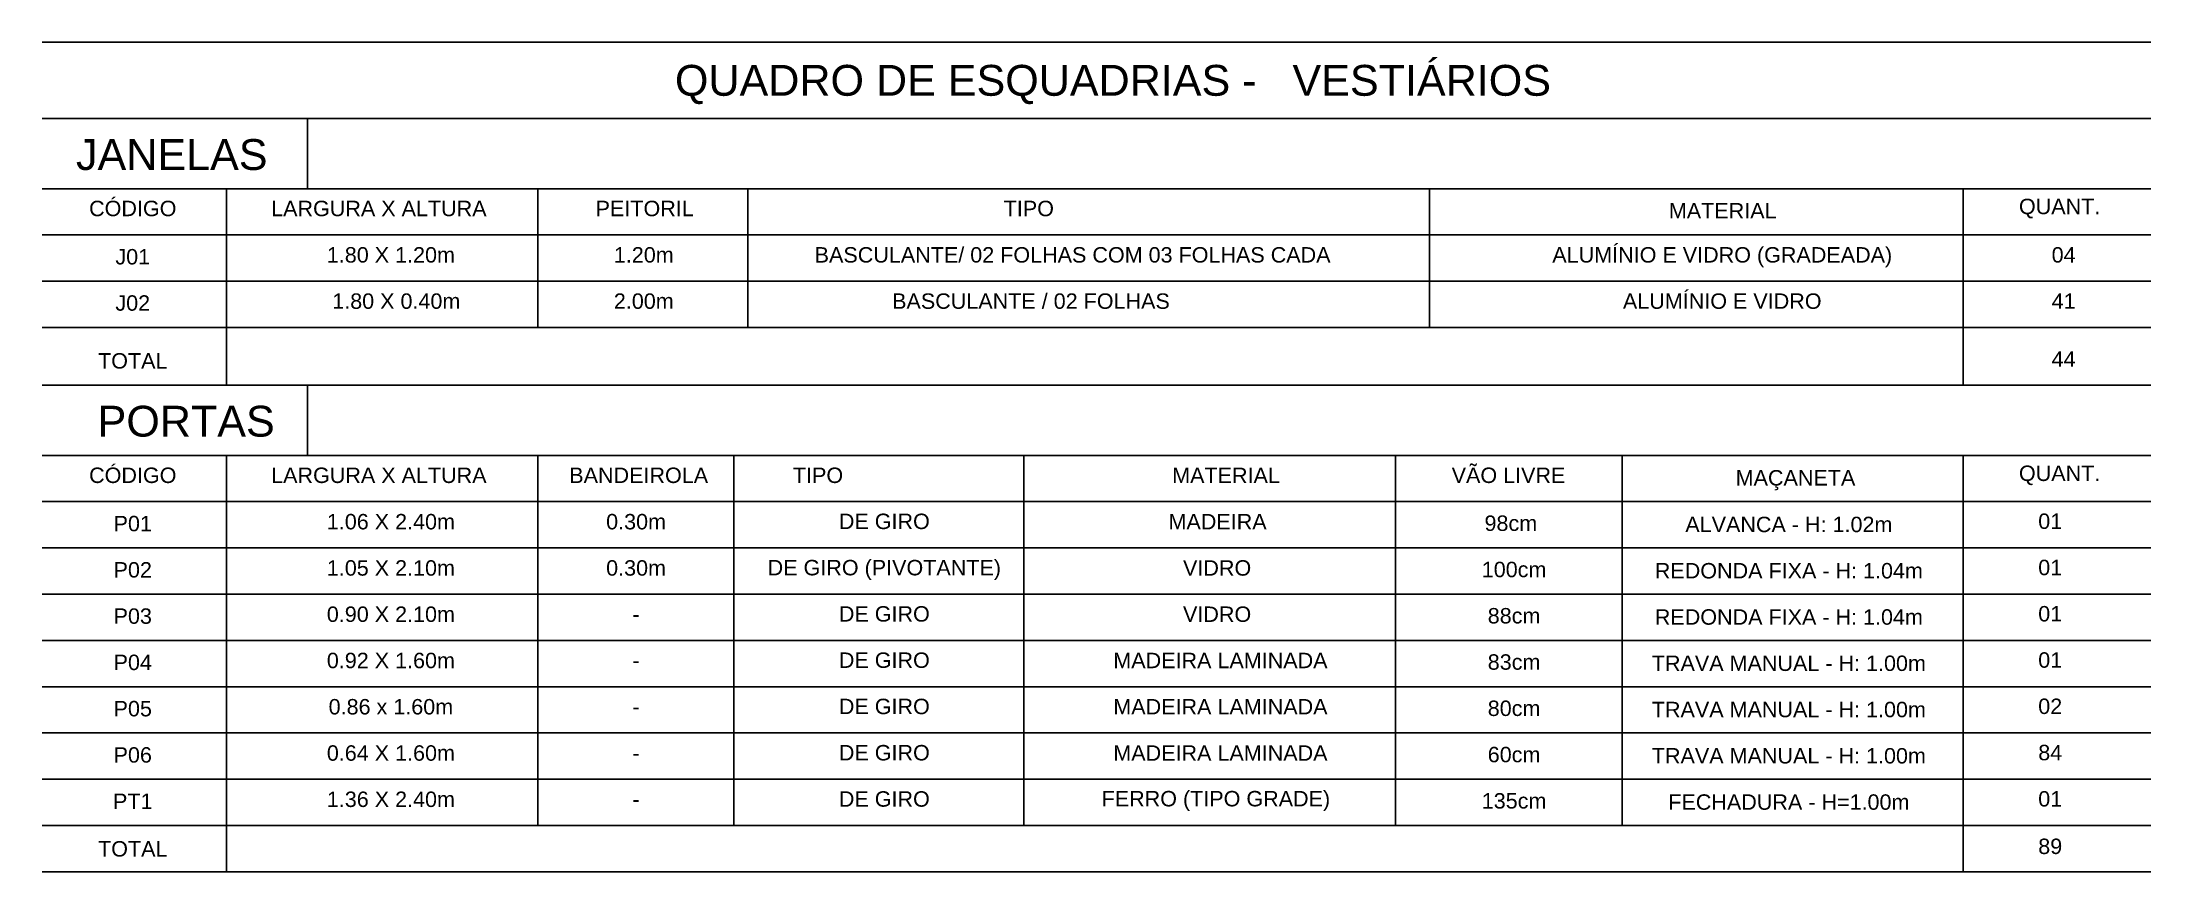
# Model space of a CAD drawing. Header units: metres. Extents: x 2304 to 3408, y 318 to 588.
# Drawn here: x 2401.09 to 2414.76, y 391.7 to 397.08 of the extents above; entities that cross this region are included whole.
import ezdxf
from ezdxf.enums import TextEntityAlignment as Align

# ---------------------------------------------------------------- set-up
doc = ezdxf.new("R2010")
doc.units = ezdxf.units.M
doc.header["$LTSCALE"] = 5.5
doc.header["$MEASUREMENT"] = 0
for name, color, linetype in [('PENA 0.15', 7, 'Continuous'), ('PENA 01', 1, 'Continuous'), ('PENA 02', 2, 'Continuous')]:
    doc.layers.add(name, color=color, linetype=linetype)
doc.styles.add('Luana', font='arial.ttf')

msp = doc.modelspace()

# ---------------------------------------------------------------- texts
at = {"layer": 'PENA 01', "style": 'Luana'}
for s, p in [('BASCULANTE/ 02 FOLHAS COM 03 FOLHAS CADA', (2407.77, 395.649)), ('ALUMÍNIO E VIDRO (GRADEADA)', (2411.983, 395.649)), ('1.80 X 1.20m', (2403.349, 395.649)), ('1.20m', (2404.989, 395.649)), ('04', (2414.197, 395.649)), ('1.80 X 0.40m', (2403.384, 395.349)), ('2.00m', (2404.989, 395.349)), ('BASCULANTE / 02 FOLHAS', (2407.5, 395.349)), ('ALUMÍNIO E VIDRO', (2411.983, 395.349)), ('41', (2414.197, 395.349)), ('1.06 X 2.40m', (2403.349, 393.919)), ('0.30m', (2404.939, 393.919)), ('DE GIRO', (2406.549, 393.921)), ('98cm', (2410.612, 393.909)), ('ALVANCA - H: 1.02m', (2412.415, 393.901)), ('01', (2414.11, 393.922)), ('1.05 X 2.10m', (2403.349, 393.619)), ('0.30m', (2404.939, 393.619)), ('DE GIRO (PIVOTANTE)', (2406.549, 393.621)), ('100cm', (2410.633, 393.609)), ('REDONDA FIXA - H: 1.04m', (2412.415, 393.601)), ('01', (2414.11, 393.622)), ('0.90 X 2.10m', (2403.349, 393.319)), ('-', (2404.939, 393.319)), ('DE GIRO', (2406.549, 393.321)), ('88cm', (2410.633, 393.309)), ('REDONDA FIXA - H: 1.04m', (2412.415, 393.301)), ('01', (2414.11, 393.322)), ('0.92 X 1.60m', (2403.349, 393.019)), ('-', (2404.939, 393.019)), ('DE GIRO', (2406.549, 393.021)), ('83cm', (2410.633, 393.009)), ('TRAVA MANUAL - H: 1.00m', (2412.415, 393.001)), ('01', (2414.11, 393.022)), ('0.86 x 1.60m', (2403.349, 392.719)), ('-', (2404.939, 392.719)), ('DE GIRO', (2406.549, 392.721)), ('80cm', (2410.633, 392.709)), ('TRAVA MANUAL - H: 1.00m', (2412.415, 392.701)), ('02', (2414.11, 392.722)), ('0.64 X 1.60m', (2403.349, 392.419)), ('DE GIRO', (2406.549, 392.421)), ('60cm', (2410.633, 392.409)), ('TRAVA MANUAL - H: 1.00m', (2412.415, 392.401)), ('84', (2414.11, 392.422)), ('-', (2404.939, 392.419)), ('1.36 X 2.40m', (2403.349, 392.119)), ('DE GIRO', (2406.549, 392.121)), ('135cm', (2410.633, 392.109)), ('FECHADURA - H=1.00m', (2412.415, 392.101)), ('01', (2414.11, 392.122)), ('-', (2404.939, 392.119))]:
    msp.add_text(s, height=0.1, dxfattribs=at).set_placement(p, align=Align.CENTER)
for s, p in [('MADEIRA', (2408.392, 393.919)), ('VIDRO', (2408.486, 393.619)), ('VIDRO', (2408.486, 393.319)), ('MADEIRA LAMINADA', (2408.034, 393.019)), ('MADEIRA LAMINADA', (2408.034, 392.719)), ('MADEIRA LAMINADA', (2408.034, 392.419)), ('FERRO (TIPO GRADE)', (2407.958, 392.123))]:
    msp.add_text(s, height=0.1, dxfattribs=at).set_placement(p)
at = {"layer": 'PENA 02', "style": 'Luana'}
msp.add_text('44', height=0.1, dxfattribs=at).set_placement((2414.197, 394.974), align=Align.CENTER)
at = {"layer": 'PENA 02', "ltscale": 0.05, "style": 'Luana'}
msp.add_text('89', height=0.1, dxfattribs=at).set_placement((2414.11, 391.814), align=Align.CENTER)
for s, insert, char_height, width, attachment_point in [('QUADRO DE ESQUADRIAS -   VESTIÁRIOS', (2405.191, 396.803), 0.2, 8.16528, 4), ('JANELAS', (2401.307, 396.348), 0.2, 3.51166, 4), ('CÓDIGO', (2401.675, 395.999), 0.1, 1.934, 5), ('LARGURA X ALTURA', (2403.271, 395.999), 0.1, 1.934, 5), ('PEITORIL', (2404.995, 395.999), 0.1, 1.934, 5), ('TIPO', (2407.486, 395.999), 0.1, 1.934, 5), ('MATERIAL', (2411.986, 395.985), 0.1, 1.934, 5), ('QUANT.', (2414.171, 395.999), 0.1, 1.934, 5), ('J01', (2401.675, 395.686), 0.1, 1.934, 5), ('J02', (2401.675, 395.386), 0.1, 1.934, 5), ('TOTAL', (2401.675, 395.011), 0.1, 1.934, 5), ('PORTAS', (2401.447, 394.619), 0.2, 3.51166, 4), ('CÓDIGO', (2401.675, 394.269), 0.1, 1.934, 5), ('LARGURA X ALTURA', (2403.271, 394.269), 0.1, 1.934, 5), ('BANDEIROLA', (2404.956, 394.269), 0.1, 1.934, 5), ('TIPO', (2406.119, 394.269), 0.1, 1.934, 5), ('MATERIAL', (2408.765, 394.269), 0.1, 1.934, 5), ('VÃO LIVRE', (2410.597, 394.269), 0.1, 1.934, 5), ('MAÇANETA', (2412.458, 394.238), 0.1, 1.934, 5), ('QUANT.', (2414.171, 394.269), 0.1, 1.934, 5), ('P01', (2401.675, 393.956), 0.1, 1.934, 5), ('P02', (2401.675, 393.656), 0.1, 1.934, 5), ('P03', (2401.675, 393.356), 0.1, 1.934, 5), ('P04', (2401.675, 393.056), 0.1, 1.934, 5), ('P05', (2401.675, 392.756), 0.1, 1.934, 5), ('P06', (2401.675, 392.456), 0.1, 1.934, 5), ('PT1', (2401.675, 392.156), 0.1, 1.934, 5), ('TOTAL', (2401.675, 391.847), 0.1, 1.934, 5)]:
    msp.add_mtext(s, dxfattribs=dict(at, insert=insert, char_height=char_height, width=width, attachment_point=attachment_point))

# ---------------------------------------------------------------- linework, layer by layer
at = {"layer": 'PENA 0.15', "ltscale": 0.01}
for p, q in [((2401.088, 396.583), (2414.762, 396.583)), ((2401.088, 396.128), (2414.762, 396.128)), ((2404.303, 396.128), (2404.303, 395.228)), ((2405.664, 396.128), (2405.664, 395.228)), ((2410.084, 396.128), (2410.084, 395.228)), ((2413.546, 396.128), (2413.546, 394.853)), ((2401.088, 395.828), (2414.762, 395.828)), ((2401.088, 395.528), (2414.762, 395.528)), ((2401.088, 395.228), (2414.762, 395.228)), ((2401.088, 395.228), (2414.762, 395.228)), ((2401.088, 394.853), (2414.762, 394.853)), ((2402.808, 394.399), (2402.808, 394.853)), ((2401.088, 394.399), (2414.762, 394.399)), ((2404.303, 394.399), (2404.303, 391.999)), ((2405.574, 394.399), (2405.574, 391.999)), ((2407.453, 394.399), (2407.453, 391.999)), ((2409.864, 394.399), (2409.864, 391.999)), ((2411.333, 394.399), (2411.333, 391.999)), ((2413.546, 394.399), (2413.546, 391.699)), ((2401.088, 394.099), (2414.762, 394.099)), ((2401.088, 393.799), (2414.762, 393.799)), ((2401.088, 393.499), (2414.762, 393.499)), ((2401.088, 393.499), (2414.762, 393.499)), ((2401.088, 393.199), (2414.762, 393.199)), ((2401.088, 392.899), (2414.762, 392.899)), ((2401.088, 392.599), (2414.762, 392.599)), ((2401.088, 392.299), (2414.762, 392.299)), ((2401.088, 391.999), (2414.762, 391.999)), ((2401.088, 391.999), (2414.762, 391.999)), ((2401.088, 391.999), (2414.762, 391.999)), ((2401.088, 391.999), (2414.762, 391.999)), ((2401.088, 391.999), (2414.762, 391.999)), ((2401.088, 391.999), (2414.762, 391.999)), ((2401.088, 391.699), (2414.762, 391.699)), ((2401.088, 391.699), (2414.762, 391.699)), ((2401.088, 391.699), (2414.762, 391.699))]:
    msp.add_line(p, q, dxfattribs=at)
at = {"layer": 'PENA 0.15'}
for p, q in [((2402.808, 396.128), (2402.808, 396.583)), ((2402.283, 396.128), (2402.283, 394.853)), ((2402.283, 394.399), (2402.283, 391.699))]:
    msp.add_line(p, q, dxfattribs=at)
at = {"layer": 'PENA 02'}
msp.add_line((2401.088, 397.078), (2414.762, 397.078), dxfattribs=at)

msp.set_redraw_order([(e.dxf.handle, doc.entitydb.next_handle()) for e in msp.query("TEXT MTEXT ATTDEF DIMENSION ARC_DIMENSION")])  # texts and dimensions are drawn at this point

doc.saveas('drawing.dxf')
